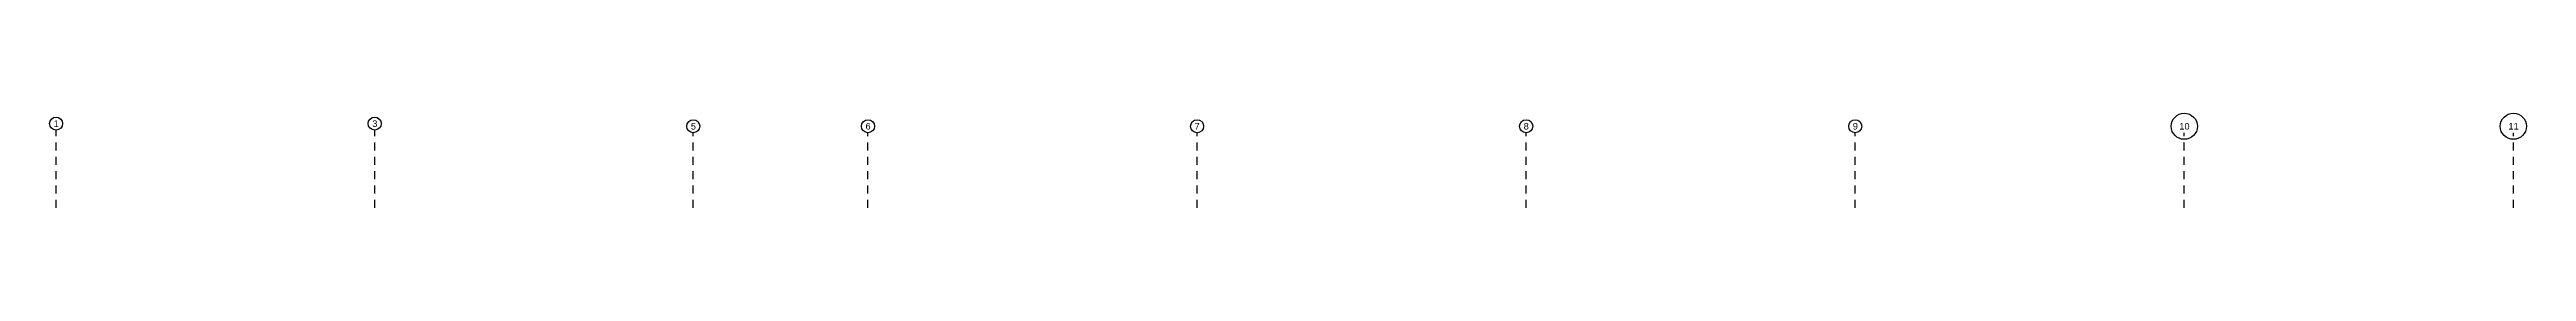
# Model space of a CAD drawing. Extents: x 0 to 119, y -5 to 121.
# Drawn here: x 70.46 to 108.32, y 119.88 to 121.33 of the extents above; entities that cross this region are included whole.
import ezdxf

# ---------------------------------------------------------------- set-up
doc = ezdxf.new("R2010")
doc.units = 0
doc.linetypes.add('ACAD_ISO02W100', pattern=[15, 12, -3])
doc.layers.add('Axisline', color=7, linetype='CONTINUOUS')
doc.layers.add('Axisline_Name', color=1, linetype='CONTINUOUS')
doc.styles.add('STRUDS_Arial', font='ARIAL.TTF', dxfattribs={"height": 0.04})

msp = doc.modelspace()

# ---------------------------------------------------------------- texts
at = {"layer": 'Axisline_Name', "style": 'STRUDS_Arial'}
for s, p in [('1', (70.5205, 121.12)), ('3', (75.3905, 121.12)), ('5', (80.2605, 121.08)), ('6', (82.9305, 121.08)), ('7', (87.9605, 121.08)), ('8', (92.9905, 121.08)), ('9', (98.0205, 121.08)), ('10', (103.013, 121.08)), ('11', (108.043, 121.08))]:
    msp.add_text(s, height=0.1, dxfattribs=at).set_placement(p)

# ---------------------------------------------------------------- linework, layer by layer
at = {"layer": 'Axisline', "linetype": 'ACAD_ISO02W100', "ltscale": 0.01}
for p, q in [((70.558, 119.88), (70.558, 121.07)), ((75.428, 119.88), (75.428, 121.07)), ((80.298, 119.88), (80.298, 121.03)), ((82.968, 119.88), (82.968, 121.03)), ((87.998, 119.88), (87.998, 121.03)), ((93.028, 119.88), (93.028, 121.03)), ((98.058, 119.88), (98.058, 121.03)), ((103.088, 119.88), (103.088, 121.03)), ((108.118, 119.88), (108.118, 121.03))]:
    msp.add_line(p, q, dxfattribs=at)
at = {"layer": 'Axisline'}
for centre, radius in [((70.558, 121.17), 0.1), ((75.428, 121.17), 0.1), ((80.298, 121.13), 0.1), ((82.968, 121.13), 0.1), ((87.998, 121.13), 0.1), ((93.028, 121.13), 0.1), ((98.058, 121.13), 0.1), ((103.088, 121.13), 0.2), ((108.118, 121.13), 0.2)]:
    msp.add_circle(centre, radius, dxfattribs=at)

msp.set_redraw_order([(e.dxf.handle, doc.entitydb.next_handle()) for e in msp.query("TEXT MTEXT ATTDEF DIMENSION ARC_DIMENSION")])  # texts and dimensions are drawn at this point

doc.saveas('drawing.dxf')
